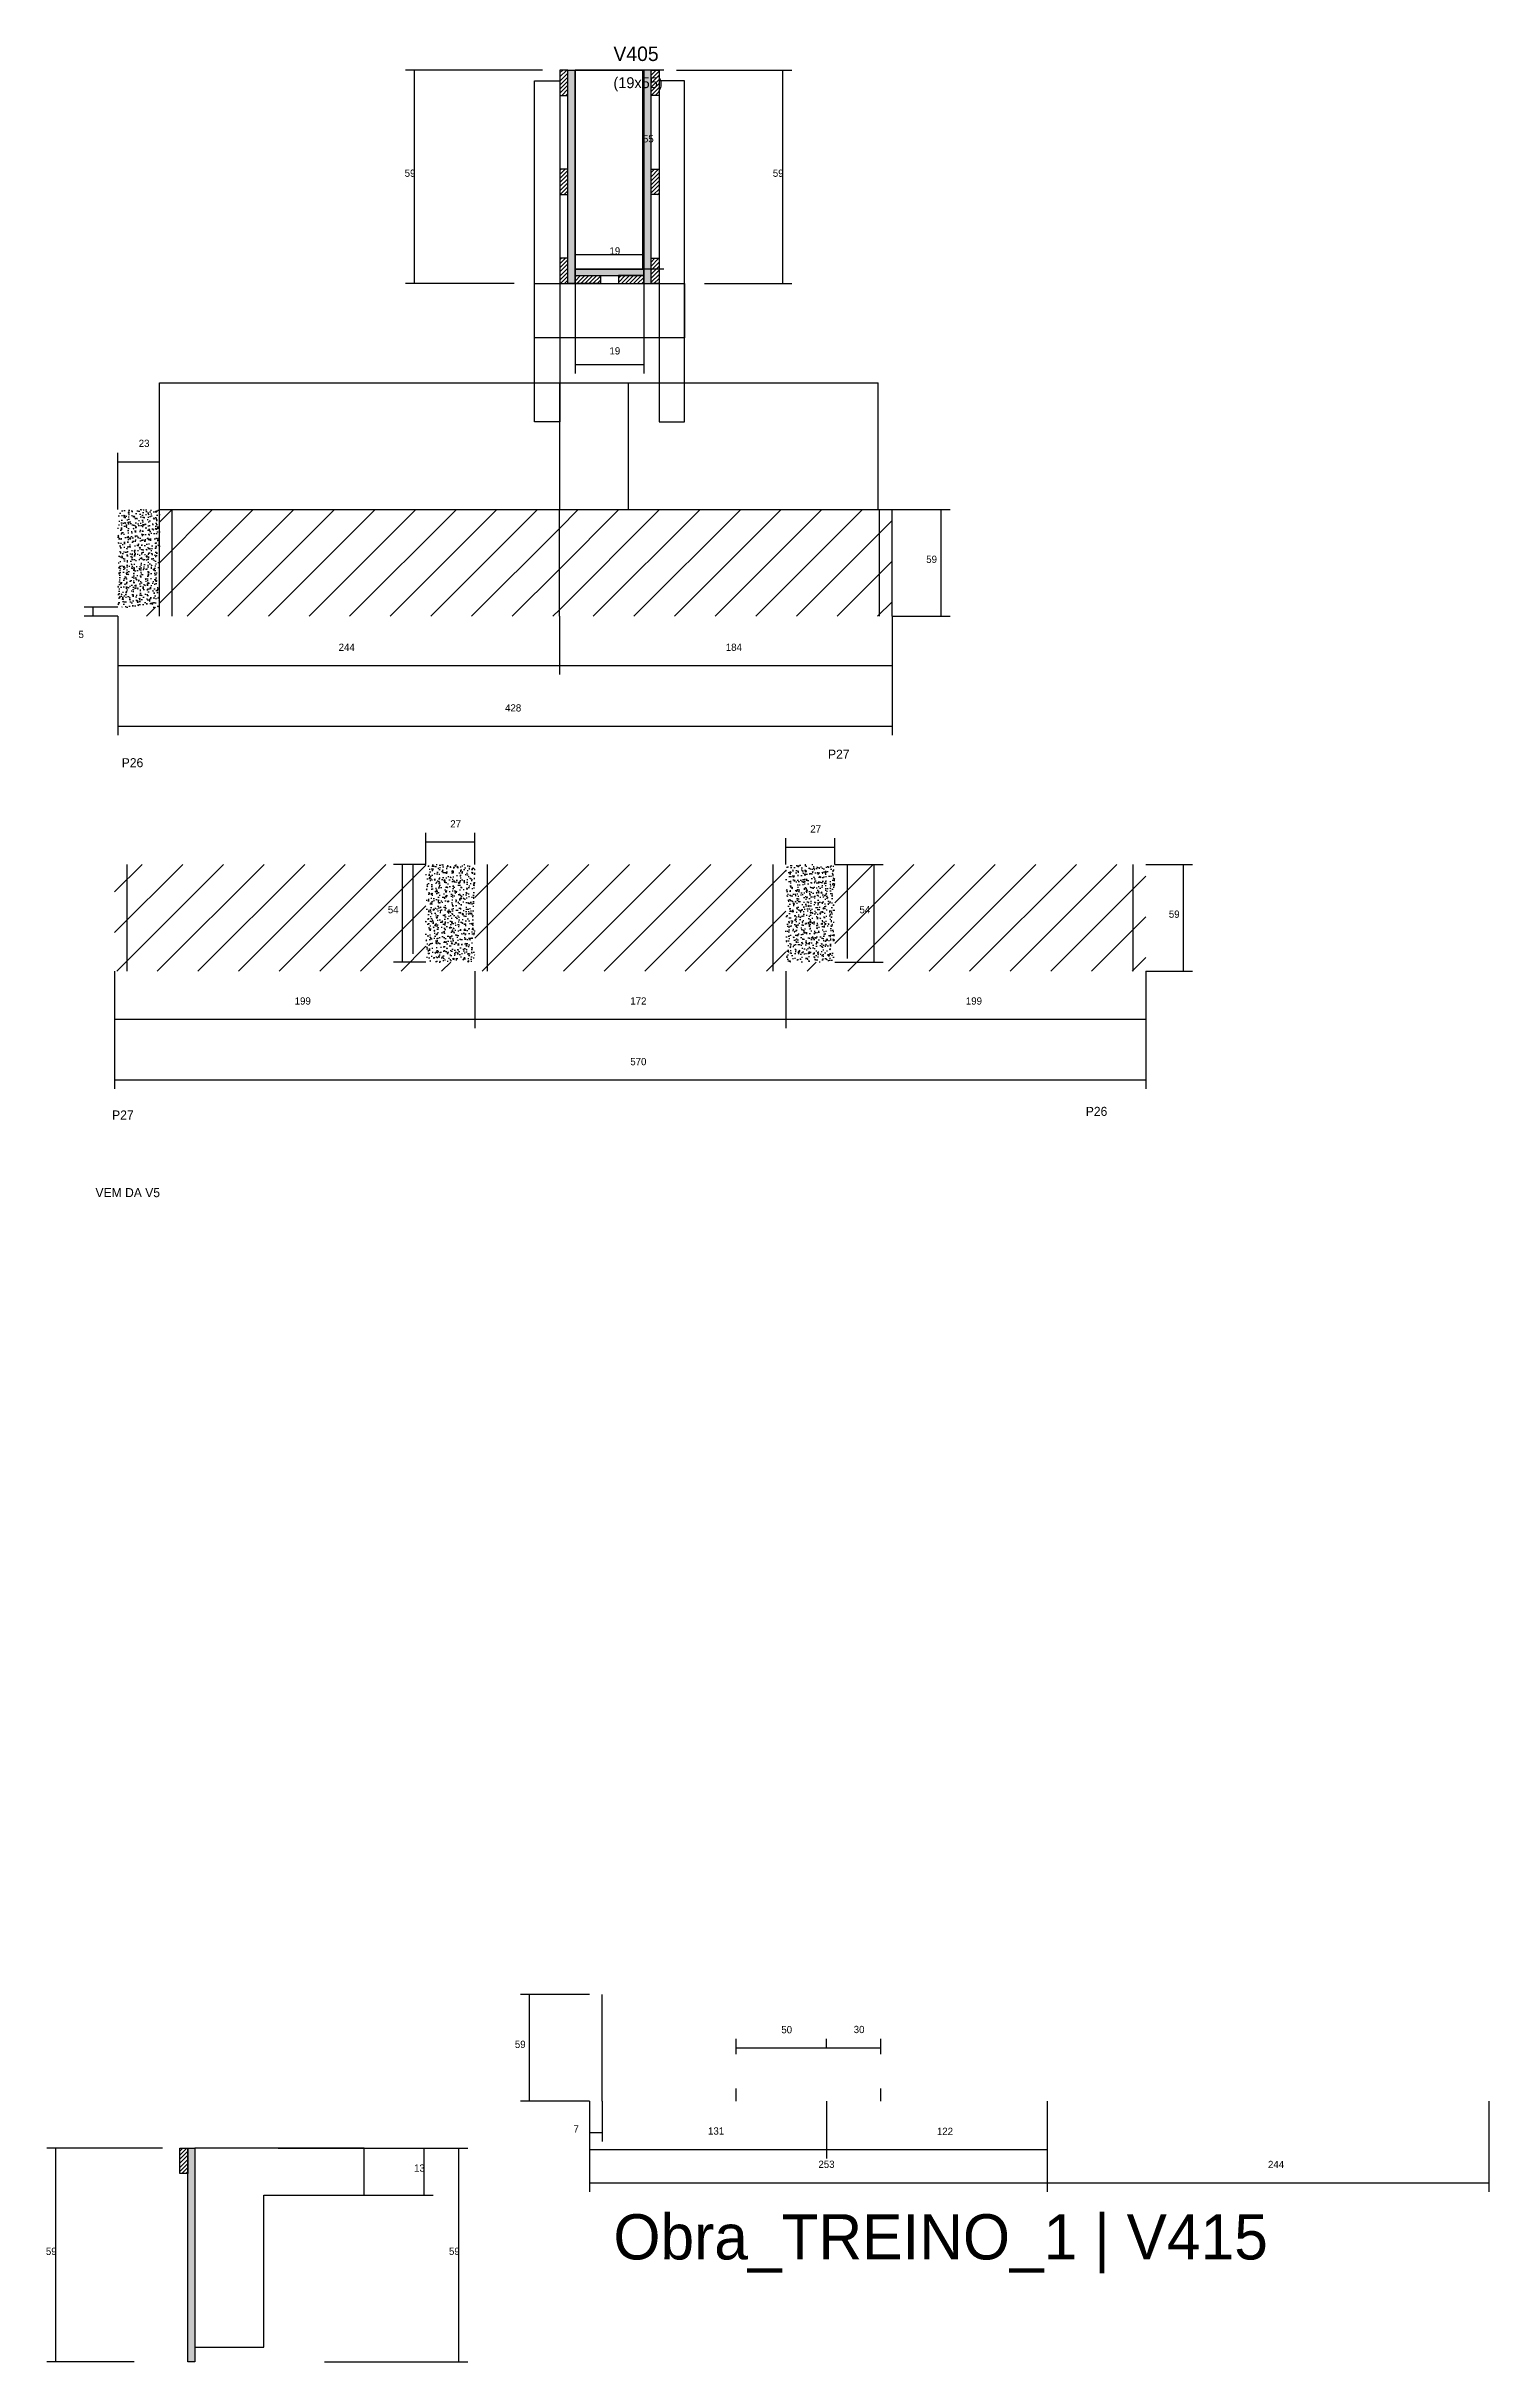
# Model space of a CAD drawing. Header units: metres. Extents: x -2848 to 22762, y -49062 to 1016.
# Drawn here: x 6087 to 6884, y -7866 to -6587 of the extents above; entities that cross this region are included whole.
import ezdxf

# ---------------------------------------------------------------- set-up
doc = ezdxf.new("R2010")
doc.units = ezdxf.units.M
for name, color, linetype in [('CONCRETO', 251, 'Continuous'), ('COTA', 4, 'Continuous'), ('Cota Seção (2x)', 4, 'Continuous'), ('Hachura', 253, 'Continuous'), ('LABEL_ID', 3, 'Continuous'), ('Madeira', 126, 'Continuous'), ('NOMENCLATURA', 7, 'Continuous'), ('Painéis', 200, 'Continuous'), ('REAPROVEITAMENTO', 251, 'Continuous'), ('SARR_2.2x7', 40, 'Continuous'), ('SARR_3.5x7', 81, 'Continuous'), ('SARR_EDITAR', 141, 'Continuous'), ('Texto Seção', 7, 'Continuous')]:
    doc.layers.add(name, color=color, linetype=linetype)

msp = doc.modelspace()

# ---------------------------------------------------------------- texts
at = {"layer": 'COTA'}
for s, p in [('59', (6284.6, -6659)), ('59', (6488.1, -6659)), ('19', (6397.8, -6757.2)), ('59', (6572.9, -6872.4)), ('244', (6248.1, -6921)), ('184', (6462.1, -6921)), ('428', (6340.1, -6954.5)), ('27', (6309.8, -7018.6)), ('27', (6508.8, -7021.4)), ('54', (6275.3, -7066)), ('54', (6536, -7066)), ('59', (6707, -7068.5)), ('199', (6223.8, -7116.5)), ('172', (6409.3, -7116.5)), ('199', (6594.8, -7116.5)), ('570', (6409.3, -7150)), ('50', (6492.8, -7685)), ('7', (6377.9, -7739.9)), ('131', (6452.3, -7741)), ('122', (6578.8, -7741.2)), ('13', (6289.8, -7761.5)), ('59', (6086.3, -7807.5)), ('59', (6309.1, -7807.5))]:
    msp.add_text(s, height=4, dxfattribs=at).set_placement(p)
at = {"layer": 'Cota Seção (2x)'}
for s, p in [('55', (6416.3, -6640)), ('19', (6397.8, -6702)), ('23', (6137.6, -6808.3)), ('5', (6104.3, -6913.9)), ('59', (6345.5, -7693.1)), ('30', (6532.8, -7684.9)), ('253', (6513.3, -7759.4)), ('244', (6761.8, -7759.5))]:
    msp.add_text(s, height=4, dxfattribs=at).set_placement(p)
at = {"layer": 'LABEL_ID'}
msp.add_text('Obra_TREINO_1 | V415', height=25, dxfattribs=at).set_placement((6400, -7810))
at = {"layer": 'NOMENCLATURA'}
for s, p in [('P26', (6128.2, -6985.3)), ('P27', (6518.6, -6980.6)), ('P27', (6122.9, -7180)), ('P26', (6661.1, -7178))]:
    msp.add_text(s, height=5, dxfattribs=at).set_placement(p)
at = {"layer": 'Texto Seção'}
for s, height, p in [('V405', 8, (6400, -6595)), ('(19x55)', 6, (6400, -6610)), ('VEM DA V5', 5, (6113.7, -7222.9))]:
    msp.add_text(s, height=height, dxfattribs=at).set_placement(p)

# ---------------------------------------------------------------- hatches: boundary and pattern name
at = {"layer": 'COTA'}
h = msp.add_hatch(dxfattribs=at)
h.set_pattern_fill('AR-CONC', scale=0.03)
h.paths.add_polyline_path([(6149.1, -6842.9), (6126.1, -6842.9), (6126.1, -6842.9), (6126.1, -6896.9), (6126.1, -6896.9), (6149.1, -6896.9), (6149.1, -6896.9), (6149.1, -6842.9)])
h = msp.add_hatch(dxfattribs=at)
h.set_pattern_fill('AR-CONC', scale=0.03)
h.paths.add_polyline_path([(6323.3, -7039), (6296.3, -7039), (6296.3, -7093), (6323.3, -7093)])
h = msp.add_hatch(dxfattribs=at)
h.set_pattern_fill('AR-CONC', scale=0.03)
h.paths.add_polyline_path([(6522.3, -7041.2), (6522.3, -7039), (6495.3, -7039), (6495.3, -7093), (6522.3, -7093)])
at = {"layer": 'Hachura'}
h = msp.add_hatch(dxfattribs=at)
h.set_pattern_fill('ANSI31', scale=0.5)
h.paths.add_polyline_path([(6370.4, -6614), (6374.8, -6614), (6374.8, -6614), (6374.8, -6600), (6374.8, -6600), (6370.4, -6600), (6370.4, -6600), (6370.4, -6614)])
h = msp.add_hatch(color=8, dxfattribs=at)
h.dxf.hatch_style = 1
h.paths.add_polyline_path([(6378.8, -6600), (6374.8, -6600), (6374.8, -6600), (6374.8, -6718), (6374.8, -6718), (6378.8, -6718), (6378.8, -6718), (6378.8, -6600)])
h = msp.add_hatch(color=8, dxfattribs=at)
h.dxf.hatch_style = 1
h.paths.add_polyline_path([(6420.8, -6600), (6416.8, -6600), (6416.8, -6600), (6416.8, -6718), (6416.8, -6718), (6420.8, -6718), (6420.8, -6718), (6420.8, -6600)])
h = msp.add_hatch(dxfattribs=at)
h.set_pattern_fill('ANSI31', scale=0.5)
h.paths.add_polyline_path([(6425.2, -6614), (6420.8, -6614), (6420.8, -6614), (6420.8, -6600), (6420.8, -6600), (6425.2, -6600), (6425.2, -6600), (6425.2, -6614)])
h = msp.add_hatch(dxfattribs=at)
h.set_pattern_fill('ANSI31', scale=0.5)
h.paths.add_polyline_path([(6370.4, -6668.8), (6374.8, -6668.8), (6374.8, -6668.8), (6374.8, -6654.8), (6374.8, -6654.8), (6370.4, -6654.8), (6370.4, -6654.8), (6370.4, -6668.8)])
h = msp.add_hatch(dxfattribs=at)
h.set_pattern_fill('ANSI31', scale=0.5)
h.paths.add_polyline_path([(6425.2, -6668.8), (6420.8, -6668.8), (6420.8, -6668.8), (6420.8, -6654.8), (6420.8, -6654.8), (6425.2, -6654.8), (6425.2, -6654.8), (6425.2, -6668.8)])
h = msp.add_hatch(dxfattribs=at)
h.set_pattern_fill('ANSI31', scale=0.5)
h.paths.add_polyline_path([(6370.4, -6718), (6374.8, -6718), (6374.8, -6718), (6374.8, -6704), (6374.8, -6704), (6370.4, -6704), (6370.4, -6704), (6370.4, -6718)])
h = msp.add_hatch(dxfattribs=at)
h.set_pattern_fill('ANSI31', scale=0.5)
h.paths.add_polyline_path([(6425.2, -6718), (6420.8, -6718), (6420.8, -6718), (6420.8, -6704), (6420.8, -6704), (6425.2, -6704), (6425.2, -6704), (6425.2, -6718)])
h = msp.add_hatch(color=8, dxfattribs=at)
h.dxf.hatch_style = 1
h.paths.add_polyline_path([(6416.8, -6713.6), (6416.8, -6710), (6416.8, -6710), (6378.8, -6710), (6378.8, -6710), (6378.8, -6713.6), (6378.8, -6713.6), (6416.8, -6713.6)])
h = msp.add_hatch(dxfattribs=at)
h.set_pattern_fill('ANSI31', scale=0.5)
h.paths.add_polyline_path([(6378.8, -6718), (6378.8, -6713.6), (6378.8, -6713.6), (6392.8, -6713.6), (6392.8, -6713.6), (6392.8, -6718), (6392.8, -6718), (6378.8, -6718)])
h = msp.add_hatch(dxfattribs=at)
h.set_pattern_fill('ANSI31', scale=0.5)
h.paths.add_polyline_path([(6416.8, -6718), (6416.8, -6713.6), (6416.8, -6713.6), (6402.8, -6713.6), (6402.8, -6713.6), (6402.8, -6718), (6402.8, -6718), (6416.8, -6718)])
h = msp.add_hatch(dxfattribs=at)
h.set_pattern_fill('ANSI31', scale=0.5)
h.paths.add_polyline_path([(6164.7, -7762.5), (6160.3, -7762.5), (6160.3, -7762.5), (6160.3, -7748.5), (6160.3, -7748.5), (6164.7, -7748.5), (6164.7, -7748.5), (6164.7, -7762.5)])
h = msp.add_hatch(color=8, dxfattribs=at)
h.dxf.hatch_style = 1
h.paths.add_polyline_path([(6164.7, -7748.5), (6168.7, -7748.5), (6168.7, -7748.5), (6168.7, -7866.5), (6168.7, -7866.5), (6164.7, -7866.5), (6164.7, -7866.5), (6164.7, -7748.5)])
at = {"layer": 'REAPROVEITAMENTO'}
h = msp.add_hatch(dxfattribs=at)
h.set_pattern_fill('ANSI31', scale=5)
h.paths.add_polyline_path([(6149.1, -6896.9), (6126.1, -6896.9), (6126.1, -6896.9), (6126.1, -6901.9), (6126.1, -6901.9), (6370.1, -6901.9), (6370.1, -6901.9), (6370.1, -6842.9), (6370.1, -6842.9), (6149.1, -6842.9), (6149.1, -6842.9), (6149.1, -6896.9)])
h = msp.add_hatch(dxfattribs=at)
h.set_pattern_fill('ANSI31', scale=5)
h.paths.add_polyline_path([(6554.1, -6901.9), (6554.1, -6842.9), (6554.1, -6842.9), (6370.1, -6842.9), (6370.1, -6842.9), (6370.1, -6901.9), (6370.1, -6901.9), (6554.1, -6901.9)])
h = msp.add_hatch(dxfattribs=at)
h.set_pattern_fill('ANSI31', scale=5)
h.paths.add_polyline_path([(6296.3, -7093), (6296.3, -7039), (6296.3, -7039), (6124.3, -7039), (6124.3, -7039), (6124.3, -7098), (6124.3, -7098), (6323.3, -7098), (6323.3, -7098), (6323.3, -7093), (6323.3, -7093), (6296.3, -7093)])
h = msp.add_hatch(dxfattribs=at)
h.set_pattern_fill('ANSI31', scale=5)
h.paths.add_polyline_path([(6495.3, -7098), (6495.3, -7039), (6495.3, -7039), (6323.3, -7039), (6323.3, -7039), (6323.3, -7098), (6323.3, -7098), (6495.3, -7098)])
h = msp.add_hatch(dxfattribs=at)
h.set_pattern_fill('ANSI31', scale=5)
h.paths.add_polyline_path([(6522.3, -7093), (6495.3, -7093), (6495.3, -7093), (6495.3, -7098), (6495.3, -7098), (6694.3, -7098), (6694.3, -7098), (6694.3, -7039), (6694.3, -7039), (6522.3, -7039), (6522.3, -7039), (6522.3, -7093)])

# ---------------------------------------------------------------- linework, layer by layer
at = {"layer": 'CONCRETO'}
for points in [[(6378.8, -6600), (6378.8, -6600), (6416.8, -6600), (6416.8, -6628), (6416.8, -6628), (6416.8, -6710), (6378.8, -6710), (6378.8, -6600)], [(6378.8, -6710), (6416.8, -6710), (6416.8, -6600), (6378.8, -6600)], [(6262.3, -7774.5), (6262.3, -7748.5), (6206.7, -7748.5), (6206.7, -7748.5), (6168.7, -7748.5), (6168.7, -7858.5), (6206.7, -7858.5), (6206.7, -7774.5)]]:
    msp.add_lwpolyline(points, close=True, dxfattribs=at)
at = {"layer": 'COTA'}
for p, q in [((6360.8, -6600), (6285.1, -6600)), ((6290.1, -6718), (6290.1, -6600)), ((6434.8, -6600), (6498.6, -6600)), ((6493.6, -6718), (6493.6, -6600)), ((6345.2, -6718), (6285.1, -6718)), ((6378.8, -6718), (6378.8, -6767.7)), ((6416.8, -6718), (6416.8, -6767.7)), ((6450.4, -6718), (6498.6, -6718)), ((6378.8, -6762.7), (6416.8, -6762.7)), ((6554.1, -6842.9), (6586.1, -6842.9)), ((6581.1, -6901.9), (6581.1, -6842.9)), ((6126.1, -6901.9), (6126.1, -6934.1)), ((6126.1, -6901.9), (6126.1, -6967.6)), ((6370.1, -6901.9), (6370.1, -6934.1)), ((6370.1, -6901.9), (6370.1, -6934.1)), ((6554.1, -6901.9), (6554.1, -6934.1)), ((6554.1, -6901.9), (6554.1, -6967.6)), ((6554.1, -6901.9), (6586.1, -6901.9)), ((6126.1, -6929.1), (6370.1, -6929.1)), ((6370.1, -6929.1), (6554.1, -6929.1)), ((6126.1, -6962.6), (6554.1, -6962.6)), ((6296.3, -7039), (6296.3, -7021.6)), ((6323.3, -7039), (6323.3, -7021.6)), ((6495.3, -7039), (6495.3, -7024.5)), ((6522.3, -7039), (6522.3, -7024.5)), ((6296.3, -7026.6), (6323.3, -7026.6)), ((6495.3, -7029.5), (6522.3, -7029.5)), ((6296.3, -7039), (6278.4, -7039)), ((6283.4, -7093), (6283.4, -7039)), ((6522.3, -7039), (6549.1, -7039)), ((6544.1, -7093), (6544.1, -7039)), ((6694.3, -7039), (6720.1, -7039)), ((6715.1, -7098), (6715.1, -7039)), ((6124.3, -7098), (6124.3, -7129.6)), ((6124.3, -7098), (6124.3, -7163.1)), ((6296.3, -7093), (6278.4, -7093)), ((6323.3, -7098), (6323.3, -7129.6)), ((6323.3, -7098), (6323.3, -7129.6)), ((6495.3, -7098), (6495.3, -7129.6)), ((6495.3, -7098), (6495.3, -7129.6)), ((6522.3, -7093), (6549.1, -7093)), ((6694.3, -7098), (6694.3, -7129.6)), ((6694.3, -7098), (6694.3, -7163.1)), ((6694.3, -7098), (6720.1, -7098)), ((6124.3, -7124.6), (6323.3, -7124.6)), ((6323.3, -7124.6), (6495.3, -7124.6)), ((6495.3, -7124.6), (6694.3, -7124.6)), ((6124.3, -7158.1), (6694.3, -7158.1)), ((6467.8, -7693.1), (6467.8, -7688.1)), ((6517.8, -7693.1), (6517.8, -7688.1)), ((6467.8, -7693.1), (6517.8, -7693.1)), ((6386.8, -7722.6), (6386.8, -7754.2)), ((6386.8, -7722.6), (6386.8, -7744.9)), ((6393.8, -7722.6), (6393.8, -7744.9)), ((6517.8, -7722.6), (6517.8, -7754.2)), ((6517.8, -7722.6), (6517.8, -7754.2)), ((6639.8, -7722.6), (6639.8, -7754.2)), ((6386.8, -7739.9), (6393.8, -7739.9)), ((6150.7, -7748.5), (6086.8, -7748.5)), ((6091.8, -7866.5), (6091.8, -7748.5)), ((6214.7, -7748.5), (6319.6, -7748.5)), ((6262.3, -7748.5), (6300.3, -7748.5)), ((6295.3, -7774.5), (6295.3, -7748.5)), ((6314.6, -7866.5), (6314.6, -7748.5)), ((6386.8, -7749.2), (6517.8, -7749.2)), ((6517.8, -7749.2), (6639.8, -7749.2)), ((6262.3, -7774.5), (6300.3, -7774.5)), ((6135.1, -7866.5), (6086.8, -7866.5)), ((6240.3, -7866.5), (6319.6, -7866.5))]:
    msp.add_line(p, q, dxfattribs=at)
at = {"layer": 'Cota Seção (2x)'}
for p, q in [((6427.8, -6600), (6411.3, -6600)), ((6416.3, -6710), (6416.3, -6600)), ((6378.8, -6718), (6378.8, -6697)), ((6378.8, -6702), (6416.8, -6702)), ((6416.8, -6718), (6416.8, -6697)), ((6427.8, -6710), (6411.3, -6710)), ((6126.1, -6842.9), (6126.1, -6811.5)), ((6126.1, -6816.5), (6149.1, -6816.5)), ((6149.1, -6842.9), (6149.1, -6811.5)), ((6126.1, -6896.9), (6107.4, -6896.9)), ((6112.4, -6901.9), (6112.4, -6896.9)), ((6126.1, -6901.9), (6107.4, -6901.9)), ((6386.8, -7663.6), (6348.6, -7663.6)), ((6353.6, -7722.6), (6353.6, -7663.6)), ((6517.8, -7693.1), (6517.8, -7688.1)), ((6547.8, -7693.1), (6547.8, -7688.1)), ((6517.8, -7693.1), (6547.8, -7693.1)), ((6386.8, -7722.6), (6348.6, -7722.6)), ((6386.8, -7722.6), (6386.8, -7772.6)), ((6639.8, -7722.6), (6639.8, -7772.6)), ((6639.8, -7722.6), (6639.8, -7772.6)), ((6883.8, -7722.6), (6883.8, -7772.6)), ((6386.8, -7767.6), (6639.8, -7767.6)), ((6639.8, -7767.6), (6883.8, -7767.6))]:
    msp.add_line(p, q, dxfattribs=at)
at = {"layer": 'Madeira'}
for points in [[(6370.4, -6614), (6374.8, -6614), (6374.8, -6600), (6370.4, -6600)], [(6425.2, -6614), (6420.8, -6614), (6420.8, -6600), (6425.2, -6600)], [(6370.4, -6668.8), (6374.8, -6668.8), (6374.8, -6654.8), (6370.4, -6654.8)], [(6425.2, -6668.8), (6420.8, -6668.8), (6420.8, -6654.8), (6425.2, -6654.8)], [(6370.4, -6718), (6374.8, -6718), (6374.8, -6704), (6370.4, -6704)], [(6425.2, -6718), (6420.8, -6718), (6420.8, -6704), (6425.2, -6704)], [(6378.8, -6718), (6378.8, -6713.6), (6392.8, -6713.6), (6392.8, -6718)], [(6416.8, -6718), (6416.8, -6713.6), (6402.8, -6713.6), (6402.8, -6718)], [(6164.7, -7762.5), (6160.3, -7762.5), (6160.3, -7748.5), (6164.7, -7748.5)]]:
    msp.add_lwpolyline(points, close=True, dxfattribs=at)
at = {"layer": 'Painéis'}
for p, q in [((6378.8, -6718), (6378.8, -6600)), ((6416.8, -6718), (6416.8, -6600)), ((6378.8, -6710), (6416.8, -6710)), ((6378.8, -6713.6), (6378.8, -6710)), ((6416.8, -6713.6), (6416.8, -6710)), ((6149.1, -6772.9), (6370.4, -6772.9)), ((6149.1, -6842.9), (6149.1, -6772.9)), ((6370.4, -6842.9), (6370.4, -6772.9)), ((6370.4, -6772.9), (6408.4, -6772.9)), ((6370.4, -6842.9), (6370.4, -6772.9)), ((6408.4, -6842.9), (6408.4, -6772.9)), ((6408.4, -6772.9), (6546.4, -6772.9)), ((6408.4, -6842.9), (6408.4, -6772.9)), ((6546.4, -6842.9), (6546.4, -6772.9)), ((6149.1, -6842.9), (6554.1, -6842.9)), ((6149.1, -6896.9), (6149.1, -6842.9)), ((6149.1, -6842.9), (6370.4, -6842.9)), ((6370.1, -6901.9), (6370.1, -6842.9)), ((6370.4, -6842.9), (6408.4, -6842.9)), ((6408.4, -6842.9), (6546.4, -6842.9)), ((6554.1, -6901.9), (6554.1, -6842.9))]:
    msp.add_line(p, q, dxfattribs=at)
for points in [[(6374.8, -6600), (6378.8, -6600), (6378.8, -6718), (6374.8, -6718)], [(6420.8, -6600), (6416.8, -6600), (6416.8, -6718), (6420.8, -6718)], [(6416.8, -6713.6), (6416.8, -6710), (6378.8, -6710), (6378.8, -6713.6)], [(6164.7, -7748.5), (6168.7, -7748.5), (6168.7, -7866.5), (6164.7, -7866.5)]]:
    msp.add_lwpolyline(points, close=True, dxfattribs=at)
at = {"layer": 'SARR_2.2x7'}
for p, q in [((6156.1, -6901.9), (6156.1, -6842.9)), ((6547.1, -6901.9), (6547.1, -6842.9)), ((6131.3, -7098), (6131.3, -7039)), ((6289.3, -7088.5), (6289.3, -7039)), ((6330.3, -7098), (6330.3, -7039)), ((6488.3, -7098), (6488.3, -7039)), ((6529.3, -7091), (6529.3, -7039)), ((6687.3, -7098), (6687.3, -7039)), ((6393.8, -7722.6), (6393.8, -7663.6)), ((6467.8, -7696.6), (6467.8, -7689.6)), ((6547.8, -7696.6), (6547.8, -7689.6)), ((6467.8, -7722.6), (6467.8, -7715.6)), ((6547.8, -7722.6), (6547.8, -7715.6))]:
    msp.add_line(p, q, dxfattribs=at)
at = {"layer": 'SARR_3.5x7'}
for points in [[(6356.4, -6606), (6370.4, -6606), (6370.4, -6794.4), (6356.4, -6794.4)], [(6439.2, -6606), (6425.2, -6606), (6425.2, -6794.4), (6439.2, -6794.4)], [(6356.4, -6718), (6439.2, -6718), (6439.2, -6748), (6356.4, -6748)]]:
    msp.add_lwpolyline(points, close=True, dxfattribs=at)
at = {"layer": 'SARR_EDITAR'}
msp.add_line((6149.1, -6901.9), (6149.1, -6896.9), dxfattribs=at)

msp.set_redraw_order([(e.dxf.handle, doc.entitydb.next_handle()) for e in msp.query("TEXT MTEXT ATTDEF DIMENSION ARC_DIMENSION")])  # texts and dimensions are drawn at this point

doc.saveas('drawing.dxf')
